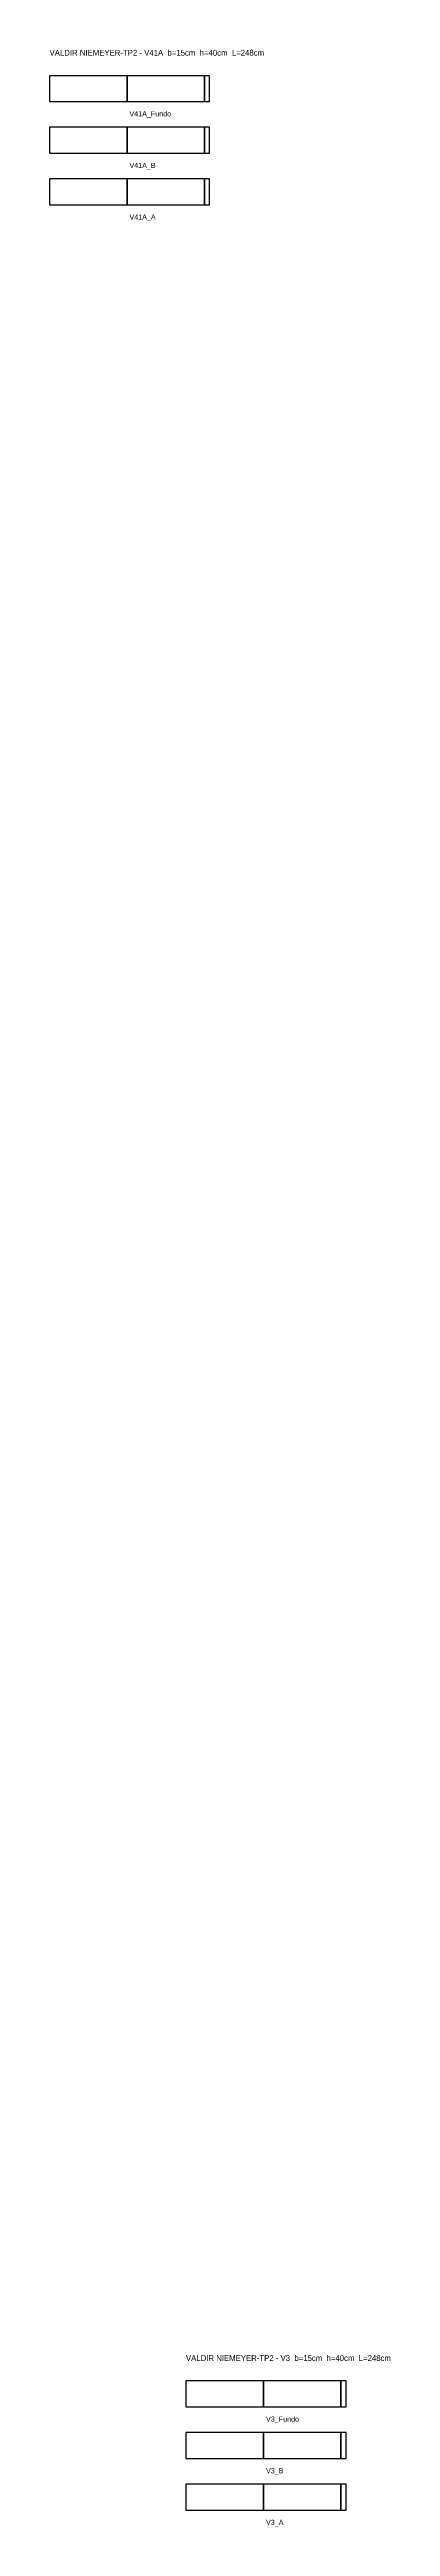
# Model space of a CAD drawing. Header units: metres. Extents: x -252 to 17186, y -12925 to 26302.
# Drawn here: x 4755 to 5282, y 18029 to 21866 of the extents above; entities that cross this region are included whole.
import ezdxf

# ---------------------------------------------------------------- set-up
doc = ezdxf.new("R2010")
doc.units = ezdxf.units.M

msp = doc.modelspace()

# ---------------------------------------------------------------- linework, layer by layer
at = {"layer": 'Paineis'}
for points in [[(4754.64, 21785.31), (4874.64, 21785.31), (4874.64, 21825.31), (4754.64, 21825.31)], [(4874.64, 21785.31), (4994.64, 21785.31), (4994.64, 21825.31), (4874.64, 21825.31)], [(4994.64, 21785.31), (5002.14, 21785.31), (5002.14, 21825.31), (4994.64, 21825.31)], [(4754.64, 21705.31), (4874.64, 21705.31), (4874.64, 21745.31), (4754.64, 21745.31)], [(4874.64, 21705.31), (4994.64, 21705.31), (4994.64, 21745.31), (4874.64, 21745.31)], [(4994.64, 21705.31), (5002.14, 21705.31), (5002.14, 21745.31), (4994.64, 21745.31)], [(4754.64, 21625.31), (4874.64, 21625.31), (4874.64, 21665.31), (4754.64, 21665.31)], [(4874.64, 21625.31), (4994.64, 21625.31), (4994.64, 21665.31), (4874.64, 21665.31)], [(4994.64, 21625.31), (5002.14, 21625.31), (5002.14, 21665.31), (4994.64, 21665.31)], [(4965.83, 18214.71), (5085.83, 18214.71), (5085.83, 18254.71), (4965.83, 18254.71)], [(5085.83, 18214.71), (5205.83, 18214.71), (5205.83, 18254.71), (5085.83, 18254.71)], [(5205.83, 18214.71), (5213.83, 18214.71), (5213.83, 18254.71), (5205.83, 18254.71)], [(4965.83, 18134.71), (5085.83, 18134.71), (5085.83, 18174.71), (4965.83, 18174.71)], [(5085.83, 18134.71), (5205.83, 18134.71), (5205.83, 18174.71), (5085.83, 18174.71)], [(5205.83, 18134.71), (5213.83, 18134.71), (5213.83, 18174.71), (5205.83, 18174.71)], [(4965.83, 18054.71), (5085.83, 18054.71), (5085.83, 18094.71), (4965.83, 18094.71)], [(5085.83, 18054.71), (5205.83, 18054.71), (5205.83, 18094.71), (5085.83, 18094.71)], [(5205.83, 18054.71), (5213.83, 18054.71), (5213.83, 18094.71), (5205.83, 18094.71)]]:
    msp.add_lwpolyline(points, close=True, dxfattribs=at)

# ---------------------------------------------------------------- texts
at = {"layer": 'NOMENCLATURA', "char_height": 9, "attachment_point": 1}
for s, insert in [('VALDIR NIEMEYER-TP2 - V41A  b=15cm  h=40cm  L=248cm', (4754.64, 21865.31)), ('VALDIR NIEMEYER-TP2 - V3  b=15cm  h=40cm  L=248cm', (4965.83, 18294.71))]:
    msp.add_mtext(s, dxfattribs=dict(at, insert=insert))
at = {"layer": 'Texto Secao', "char_height": 8, "attachment_point": 1}
for s, insert in [('V41A_Fundo', (4878.39, 21770.31)), ('V41A_B', (4878.39, 21690.31)), ('V41A_A', (4878.39, 21610.31)), ('V3_Fundo', (5089.83, 18199.71)), ('V3_B', (5089.83, 18119.71)), ('V3_A', (5089.83, 18039.71))]:
    msp.add_mtext(s, dxfattribs=dict(at, insert=insert))

doc.saveas('drawing.dxf')
